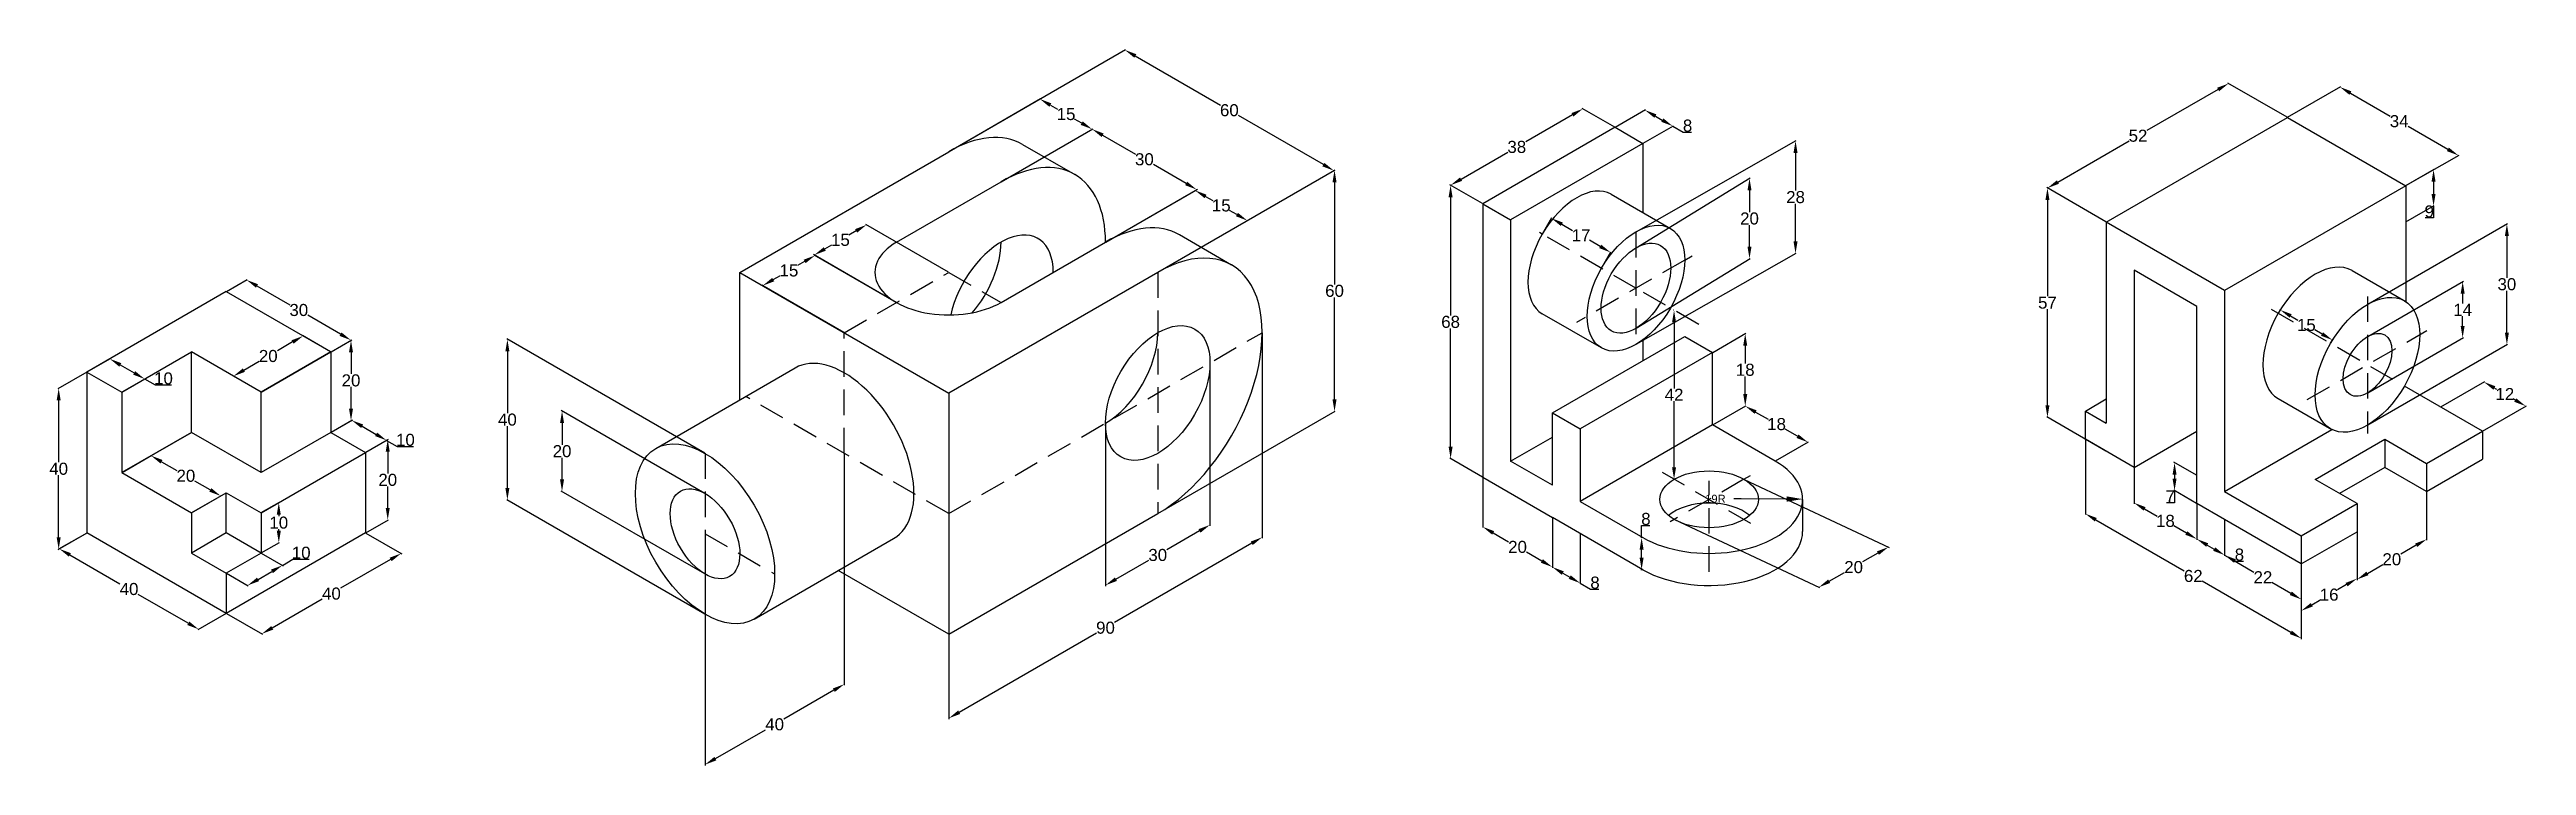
# Model space of a CAD drawing. Header units: millimetres. Extents: x 2545 to 3161, y 1993 to 2171.
import ezdxf
from ezdxf import colors
from ezdxf.entities.mleader import LeaderData, LeaderLine
from ezdxf.math import Vec2, Vec3

# ---------------------------------------------------------------- set-up
doc = ezdxf.new("R2010")
doc.units = ezdxf.units.MM
doc.linetypes.add('DASHED2', pattern=[9.525, 6.35, -3.175])
doc.layers.add('Lineas de guia', color=1, linetype='DASHED2')
doc.layers.add('Objeto', color=172, linetype='Continuous')
doc.styles.get("Standard").update_dxf_attribs({"font": 'arial.ttf'})
doc.dimstyles.new('Jesus', dxfattribs={"dimtxt": 3, "dimasz": 3, "dimexe": 0.18, "dimexo": 0.0625, "dimgap": 0.0865, "dimtad": 1, "dimtih": 1, "dimtoh": 1, "dimdec": 0, "dimzin": 0, "dimtxsty": 'Standard', "dimcen": 0.09, "dimclrd": 2, "dimclre": 2, "dimclrt": 3, "dimadec": 0, "dimazin": 0, "dimtfac": 1, "dimtdec": 0, "dimtofl": 0, "dimtmove": 0, "dimatfit": 3, "dimfxl": 1, "dimtfillclr": 3, "dimtolj": 1, "dimtzin": 0, "dimarcsym": 0})

msp = doc.modelspace()

# ---------------------------------------------------------------- blocks, each defined once
blk = doc.blocks.new('*D2')
at = {"color": 2, "lineweight": -2, "transparency": 16777216}
for p, q in [((2948.83, 2106.51), (2948.67, 2106.51)), ((2948.85, 2103.51), (2948.85, 2087.1)), ((2948.85, 2067.51), (2948.85, 2083.92)), ((2948.83, 2064.51), (2948.67, 2064.51))]:
    blk.add_line(p, q, dxfattribs=at)
at = {"color": 2, "transparency": 16777216}
for points in [[(2948.35, 2103.51), (2949.35, 2103.51), (2948.85, 2106.51)], [(2948.35, 2067.51), (2949.35, 2067.51), (2948.85, 2064.51)]]:
    blk.add_solid(points, dxfattribs=at)
at = {"layer": 'Defpoints', "color": 0, "transparency": 16777216}
for p in [(2948.9, 2106.51), (2948.85, 2064.51), (2948.9, 2064.51)]:
    blk.add_point(p, dxfattribs=at)
at = {"color": 3, "transparency": 16777216, "insert": (2948.85, 2085.51), "char_height": 3, "attachment_point": 5}
blk.add_mtext('\\A1;42', dxfattribs=at)
blk = doc.blocks.new('*D3')
at = {"color": 2, "lineweight": -2, "transparency": 16777216}
for p, q in [((2940.78, 2050.01), (2940.78, 2053.01)), ((2940.78, 2053.01), (2942.84, 2053.01)), ((2941.04, 2050.01), (2940.6, 2050.01)), ((2940.78, 2045.01), (2940.78, 2047.01)), ((2941.04, 2042.01), (2940.6, 2042.01))]:
    blk.add_line(p, q, dxfattribs=at)
at = {"color": 2, "transparency": 16777216}
for points in [[(2940.28, 2047.01), (2941.28, 2047.01), (2940.78, 2050.01)], [(2940.28, 2045.01), (2941.28, 2045.01), (2940.78, 2042.01)]]:
    blk.add_solid(points, dxfattribs=at)
at = {"layer": 'Defpoints', "color": 0, "transparency": 16777216}
for p in [(2940.78, 2050.01), (2941.1, 2050.01), (2941.1, 2042.01)]:
    blk.add_point(p, dxfattribs=at)
at = {"color": 3, "transparency": 16777216, "insert": (2941.85, 2054.63), "char_height": 3, "attachment_point": 5}
blk.add_mtext('\\A1;8', dxfattribs=at)
blk = doc.blocks.new('*D4')
at = {"color": 2, "lineweight": -2, "transparency": 16777216}
for p, q in [((2916.11, 2125.51), (2918.44, 2129.56)), ((2920.95, 2127.9), (2923.62, 2126.36)), ((2930.48, 2122.4), (2927.81, 2123.94)), ((2930.83, 2117.01), (2933.16, 2121.06))]:
    blk.add_line(p, q, dxfattribs=at)
at = {"color": 2, "transparency": 16777216}
for points in [[(2921.2, 2128.33), (2920.7, 2127.47), (2918.35, 2129.4)], [(2930.73, 2122.83), (2930.23, 2121.97), (2933.07, 2120.9)]]:
    blk.add_solid(points, dxfattribs=at)
at = {"layer": 'Defpoints', "color": 0, "transparency": 16777216}
for p in [(2916.08, 2125.46), (2933.07, 2120.9), (2930.8, 2116.96)]:
    blk.add_point(p, dxfattribs=at)
at = {"color": 3, "transparency": 16777216, "insert": (2925.71, 2125.15), "char_height": 3, "attachment_point": 5}
blk.add_mtext('\\A1;17', dxfattribs=at)
blk = doc.blocks.new('*D5')
at = {"color": 2, "lineweight": -2, "transparency": 16777216}
for p, q in [((3101.29, 2154.5), (3086.56, 2163.01)), ((3084.14, 2161.4), (3066.44, 2151.18)), ((3044.3, 2138.4), (3062, 2148.62)), ((3056.26, 2128.5), (3041.52, 2137.01))]:
    blk.add_line(p, q, dxfattribs=at)
at = {"color": 2, "transparency": 16777216}
for points in [[(3083.89, 2161.83), (3084.39, 2160.97), (3086.74, 2162.9)], [(3044.05, 2138.83), (3044.55, 2137.97), (3041.7, 2136.9)]]:
    blk.add_solid(points, dxfattribs=at)
at = {"layer": 'Defpoints', "color": 0, "transparency": 16777216}
for p in [(3086.74, 2162.9), (3101.36, 2154.46), (3056.32, 2128.46)]:
    blk.add_point(p, dxfattribs=at)
at = {"color": 3, "transparency": 16777216, "insert": (3064.22, 2149.9), "char_height": 3, "attachment_point": 5}
blk.add_mtext('\\A1;52', dxfattribs=at)
blk = doc.blocks.new('*D6')
at = {"color": 2, "lineweight": -2, "transparency": 16777216}
for p, q in [((3101.42, 2154.5), (3114.62, 2162.12)), ((3117.04, 2160.52), (3126.93, 2154.8)), ((3141.29, 2146.52), (3131.39, 2152.23)), ((3130.86, 2137.5), (3144.07, 2145.12))]:
    blk.add_line(p, q, dxfattribs=at)
at = {"color": 2, "transparency": 16777216}
for points in [[(3117.29, 2160.95), (3116.79, 2160.08), (3114.44, 2162.02)], [(3141.54, 2146.95), (3141.04, 2146.08), (3143.89, 2145.02)]]:
    blk.add_solid(points, dxfattribs=at)
at = {"layer": 'Defpoints', "color": 0, "transparency": 16777216}
for p in [(3101.36, 2154.46), (3143.89, 2145.02), (3130.8, 2137.46)]:
    blk.add_point(p, dxfattribs=at)
at = {"color": 3, "transparency": 16777216, "insert": (3129.16, 2153.52), "char_height": 3, "attachment_point": 5}
blk.add_mtext('\\A1;34', dxfattribs=at)
blk = doc.blocks.new('*D7')
at = {"color": 2, "lineweight": -2, "transparency": 16777216}
for p, q in [((3130.86, 2137.5), (3137.9, 2141.56)), ((3137.72, 2138.46), (3137.72, 2135.46)), ((3130.86, 2128.5), (3137.9, 2132.56)), ((3137.72, 2132.46), (3137.72, 2129.46)), ((3137.72, 2129.46), (3135.66, 2129.46))]:
    blk.add_line(p, q, dxfattribs=at)
at = {"color": 2, "transparency": 16777216}
for points in [[(3137.22, 2138.46), (3138.22, 2138.46), (3137.72, 2141.46)], [(3137.22, 2135.46), (3138.22, 2135.46), (3137.72, 2132.46)]]:
    blk.add_solid(points, dxfattribs=at)
at = {"layer": 'Defpoints', "color": 0, "transparency": 16777216}
for p in [(3130.8, 2137.46), (3137.72, 2132.46), (3130.8, 2128.46)]:
    blk.add_point(p, dxfattribs=at)
at = {"color": 3, "transparency": 16777216, "insert": (3136.65, 2131.08), "char_height": 3, "attachment_point": 5}
blk.add_mtext('\\A1;9', dxfattribs=at)
blk = doc.blocks.new('*D8')
at = {"color": 2, "lineweight": -2, "transparency": 16777216}
for p, q in [((2934.11, 2152.05), (2926.01, 2156.72)), ((2923.59, 2155.12), (2911.97, 2148.41)), ((2895.88, 2139.12), (2907.5, 2145.83)), ((2901.2, 2133.05), (2893.1, 2137.72))]:
    blk.add_line(p, q, dxfattribs=at)
at = {"color": 2, "transparency": 16777216}
for points in [[(2923.34, 2155.55), (2923.84, 2154.69), (2926.19, 2156.62)], [(2895.63, 2139.55), (2896.13, 2138.69), (2893.28, 2137.62)]]:
    blk.add_solid(points, dxfattribs=at)
at = {"layer": 'Defpoints', "color": 0, "transparency": 16777216}
for p in [(2934.18, 2152.01), (2893.28, 2137.62), (2901.27, 2133.01)]:
    blk.add_point(p, dxfattribs=at)
at = {"color": 3, "transparency": 16777216, "insert": (2909.74, 2147.12), "char_height": 3, "attachment_point": 5}
blk.add_mtext('\\A1;38', dxfattribs=at)
blk = doc.blocks.new('*D9')
at = {"color": 2, "lineweight": -2, "transparency": 16777216}
for p, q in [((2934.24, 2152.05), (2941.78, 2156.4)), ((2941.17, 2148.05), (2948.71, 2152.4)), ((2944.2, 2154.8), (2945.93, 2153.8)), ((2948.53, 2152.3), (2951.13, 2150.8)), ((2951.13, 2150.8), (2953.19, 2150.8))]:
    blk.add_line(p, q, dxfattribs=at)
at = {"color": 2, "transparency": 16777216}
for points in [[(2944.45, 2155.23), (2943.95, 2154.37), (2941.6, 2156.3)], [(2946.18, 2154.23), (2945.68, 2153.37), (2948.53, 2152.3)]]:
    blk.add_solid(points, dxfattribs=at)
at = {"layer": 'Defpoints', "color": 0, "transparency": 16777216}
for p in [(2934.18, 2152.01), (2948.53, 2152.3), (2941.1, 2148.01)]:
    blk.add_point(p, dxfattribs=at)
at = {"color": 3, "transparency": 16777216, "insert": (2952.21, 2152.42), "char_height": 3, "attachment_point": 5}
blk.add_mtext('\\A1;8', dxfattribs=at)
blk = doc.blocks.new('*D10')
at = {"color": 2, "lineweight": -2, "transparency": 16777216}
for p, q in [((2901.2, 2133.05), (2893.1, 2137.72)), ((2893.28, 2134.62), (2893.28, 2105.24)), ((2893.28, 2072.62), (2893.28, 2102)), ((2901.2, 2065.05), (2893.1, 2069.72))]:
    blk.add_line(p, q, dxfattribs=at)
at = {"color": 2, "transparency": 16777216}
for points in [[(2892.78, 2134.62), (2893.78, 2134.62), (2893.28, 2137.62)], [(2892.78, 2072.62), (2893.78, 2072.62), (2893.28, 2069.62)]]:
    blk.add_solid(points, dxfattribs=at)
at = {"layer": 'Defpoints', "color": 0, "transparency": 16777216}
for p in [(2893.28, 2137.62), (2901.27, 2133.01), (2901.27, 2065.01)]:
    blk.add_point(p, dxfattribs=at)
at = {"color": 3, "transparency": 16777216, "insert": (2893.28, 2103.62), "char_height": 3, "attachment_point": 5}
blk.add_mtext('\\A1;68', dxfattribs=at)
blk = doc.blocks.new('*D11')
at = {"color": 2, "lineweight": -2, "transparency": 16777216}
for p, q in [((2901.27, 2064.94), (2901.27, 2052.47)), ((2903.86, 2051.17), (2907.67, 2048.98)), ((2918.59, 2054.94), (2918.59, 2042.47)), ((2915.99, 2044.17), (2912.18, 2046.37))]:
    blk.add_line(p, q, dxfattribs=at)
at = {"color": 2, "transparency": 16777216}
for points in [[(2904.11, 2051.61), (2903.61, 2050.74), (2901.27, 2052.67)], [(2916.24, 2044.61), (2915.74, 2043.74), (2918.59, 2042.67)]]:
    blk.add_solid(points, dxfattribs=at)
at = {"layer": 'Defpoints', "color": 0, "transparency": 16777216}
for p in [(2901.27, 2065.01), (2918.59, 2055.01), (2918.59, 2042.67)]:
    blk.add_point(p, dxfattribs=at)
at = {"color": 3, "transparency": 16777216, "insert": (2909.93, 2047.67), "char_height": 3, "attachment_point": 5}
blk.add_mtext('\\A1;20', dxfattribs=at)
blk = doc.blocks.new('*D12')
at = {"color": 2, "lineweight": -2, "transparency": 16777216}
for p, q in [((2918.59, 2054.94), (2918.59, 2042.47)), ((2925.51, 2050.94), (2925.51, 2038.47)), ((2921.18, 2041.17), (2922.92, 2040.17)), ((2925.51, 2038.67), (2928.11, 2037.17)), ((2928.11, 2037.17), (2930.18, 2037.17))]:
    blk.add_line(p, q, dxfattribs=at)
at = {"color": 2, "transparency": 16777216}
for points in [[(2921.43, 2041.61), (2920.93, 2040.74), (2918.59, 2042.67)], [(2923.17, 2040.61), (2922.67, 2039.74), (2925.51, 2038.67)]]:
    blk.add_solid(points, dxfattribs=at)
at = {"layer": 'Defpoints', "color": 0, "transparency": 16777216}
for p in [(2918.59, 2055.01), (2925.51, 2051.01), (2925.51, 2038.67)]:
    blk.add_point(p, dxfattribs=at)
at = {"color": 3, "transparency": 16777216, "insert": (2929.19, 2038.79), "char_height": 3, "attachment_point": 5}
blk.add_mtext('\\A1;8', dxfattribs=at)
blk = doc.blocks.new('*D13')
at = {"color": 2, "lineweight": -2, "transparency": 16777216}
for p, q in [((2939.43, 2126.05), (2979.24, 2148.74)), ((2979.06, 2145.64), (2979.06, 2136.26)), ((2979.06, 2123.64), (2979.06, 2133.02)), ((2939.43, 2098.05), (2979.24, 2120.74))]:
    blk.add_line(p, q, dxfattribs=at)
at = {"color": 2, "transparency": 16777216}
for points in [[(2978.56, 2145.64), (2979.56, 2145.64), (2979.06, 2148.64)], [(2978.56, 2123.64), (2979.56, 2123.64), (2979.06, 2120.64)]]:
    blk.add_solid(points, dxfattribs=at)
at = {"layer": 'Defpoints', "color": 0, "transparency": 16777216}
for p in [(2979.06, 2148.64), (2939.37, 2126.01), (2939.37, 2098.01)]:
    blk.add_point(p, dxfattribs=at)
at = {"color": 3, "transparency": 16777216, "insert": (2979.06, 2134.64), "char_height": 3, "attachment_point": 5}
blk.add_mtext('\\A1;28', dxfattribs=at)
blk = doc.blocks.new('*D14')
at = {"color": 2, "lineweight": -2, "transparency": 16777216}
for p, q in [((2939.43, 2122.05), (2967.79, 2139.43)), ((2967.61, 2136.32), (2967.61, 2130.93)), ((2967.61, 2122.32), (2967.61, 2127.7)), ((2939.43, 2102.05), (2967.79, 2119.43))]:
    blk.add_line(p, q, dxfattribs=at)
at = {"color": 2, "transparency": 16777216}
for points in [[(2967.11, 2136.32), (2968.11, 2136.32), (2967.61, 2139.32)], [(2967.11, 2122.32), (2968.11, 2122.32), (2967.61, 2119.32)]]:
    blk.add_solid(points, dxfattribs=at)
at = {"layer": 'Defpoints', "color": 0, "transparency": 16777216}
for p in [(2967.61, 2139.32), (2939.37, 2122.01), (2939.37, 2102.01)]:
    blk.add_point(p, dxfattribs=at)
at = {"color": 3, "transparency": 16777216, "insert": (2967.61, 2129.32), "char_height": 3, "attachment_point": 5}
blk.add_mtext('\\A1;20', dxfattribs=at)
blk = doc.blocks.new('*D15')
at = {"color": 2, "lineweight": -2, "transparency": 16777216}
for p, q in [((2958.49, 2096.05), (2966.73, 2100.8)), ((2966.55, 2097.7), (2966.55, 2093.32)), ((2966.55, 2085.7), (2966.55, 2090.08)), ((2958.49, 2078.05), (2966.73, 2082.8))]:
    blk.add_line(p, q, dxfattribs=at)
at = {"color": 2, "transparency": 16777216}
for points in [[(2966.05, 2097.7), (2967.05, 2097.7), (2966.55, 2100.7)], [(2966.05, 2085.7), (2967.05, 2085.7), (2966.55, 2082.7)]]:
    blk.add_solid(points, dxfattribs=at)
at = {"layer": 'Defpoints', "color": 0, "transparency": 16777216}
for p in [(2966.55, 2100.7), (2958.42, 2096.01), (2958.42, 2078.01)]:
    blk.add_point(p, dxfattribs=at)
at = {"color": 3, "transparency": 16777216, "insert": (2966.55, 2091.7), "char_height": 3, "attachment_point": 5}
blk.add_mtext('\\A1;18', dxfattribs=at)
blk = doc.blocks.new('*D16')
at = {"color": 2, "lineweight": -2, "transparency": 16777216}
for p, q in [((2958.49, 2078.05), (2966.73, 2082.8)), ((2969.14, 2081.2), (2972.24, 2079.41)), ((2979.54, 2075.2), (2976.44, 2076.99)), ((2974.07, 2069.05), (2982.32, 2073.8))]:
    blk.add_line(p, q, dxfattribs=at)
at = {"color": 2, "transparency": 16777216}
for points in [[(2969.39, 2081.63), (2968.89, 2080.77), (2966.55, 2082.7)], [(2979.79, 2075.63), (2979.29, 2074.77), (2982.14, 2073.7)]]:
    blk.add_solid(points, dxfattribs=at)
at = {"layer": 'Defpoints', "color": 0, "transparency": 16777216}
for p in [(2958.42, 2078.01), (2982.14, 2073.7), (2974.01, 2069.01)]:
    blk.add_point(p, dxfattribs=at)
at = {"color": 3, "transparency": 16777216, "insert": (2974.34, 2078.2), "char_height": 3, "attachment_point": 5}
blk.add_mtext('\\A1;18', dxfattribs=at)
blk = doc.blocks.new('*D17')
at = {"color": 2, "lineweight": -2, "transparency": 16777216}
for p, q in [((2966.29, 2064.48), (3002.35, 2047.56)), ((2948.97, 2054.48), (2985.03, 2037.56)), ((2999.56, 2046.15), (2995.75, 2043.95)), ((2987.43, 2039.15), (2991.24, 2041.35))]:
    blk.add_line(p, q, dxfattribs=at)
at = {"color": 2, "transparency": 16777216}
for points in [[(2999.31, 2046.58), (2999.81, 2045.72), (3002.16, 2047.65)], [(2987.18, 2039.58), (2987.68, 2038.72), (2984.84, 2037.65)]]:
    blk.add_solid(points, dxfattribs=at)
at = {"layer": 'Defpoints', "color": 0, "transparency": 16777216}
for p in [(2966.22, 2064.51), (2948.9, 2054.51), (3002.16, 2047.65)]:
    blk.add_point(p, dxfattribs=at)
at = {"color": 3, "transparency": 16777216, "insert": (2993.5, 2042.65), "char_height": 3, "attachment_point": 5}
blk.add_mtext('\\A1;20', dxfattribs=at)
blk = doc.blocks.new('*D18')
at = {"layer": 'Defpoints', "color": 0, "transparency": 16777216}
for p in [(3041.7, 2136.9), (3056.32, 2128.46), (3056.32, 2071.46)]:
    blk.add_point(p, dxfattribs=at)
at = {"layer": 'Objeto', "color": 2, "lineweight": -2, "transparency": 16777216}
for p, q in [((3056.26, 2128.5), (3041.52, 2137.01)), ((3041.7, 2133.9), (3041.7, 2110.01)), ((3041.7, 2082.9), (3041.7, 2106.79)), ((3056.26, 2071.5), (3041.52, 2080.01))]:
    blk.add_line(p, q, dxfattribs=at)
at = {"layer": 'Objeto', "color": 2, "transparency": 16777216}
for points in [[(3041.2, 2133.9), (3042.2, 2133.9), (3041.7, 2136.9)], [(3041.2, 2082.9), (3042.2, 2082.9), (3041.7, 2079.9)]]:
    blk.add_solid(points, dxfattribs=at)
at = {"layer": 'Objeto', "color": 3, "transparency": 16777216, "insert": (3041.7, 2108.4), "char_height": 3, "attachment_point": 5}
blk.add_mtext('\\A1;57', dxfattribs=at)
blk = doc.blocks.new('*D19')
at = {"color": 2, "lineweight": -2, "transparency": 16777216}
for p, q in [((3051.13, 2074.39), (3051.13, 2055.73)), ((3053.72, 2054.44), (3075.74, 2041.73)), ((3102.22, 2026.44), (3080.2, 2039.15)), ((3104.82, 2043.39), (3104.82, 2024.73))]:
    blk.add_line(p, q, dxfattribs=at)
at = {"color": 2, "transparency": 16777216}
for points in [[(3053.97, 2054.87), (3053.47, 2054.01), (3051.13, 2055.94)], [(3102.47, 2026.87), (3101.97, 2026.01), (3104.82, 2024.94)]]:
    blk.add_solid(points, dxfattribs=at)
at = {"layer": 'Defpoints', "color": 0, "transparency": 16777216}
for p in [(3051.13, 2074.46), (3104.82, 2043.46), (3104.82, 2024.94)]:
    blk.add_point(p, dxfattribs=at)
at = {"color": 3, "transparency": 16777216, "insert": (3077.97, 2040.44), "char_height": 3, "attachment_point": 5}
blk.add_mtext('\\A1;62', dxfattribs=at)
blk = doc.blocks.new('*D20')
at = {"color": 2, "lineweight": -2, "transparency": 16777216}
for p, q in [((3063.25, 2067.39), (3063.25, 2058.43)), ((3078.84, 2058.39), (3078.84, 2049.43)), ((3065.85, 2057.14), (3068.95, 2055.35)), ((3076.24, 2051.14), (3073.14, 2052.93))]:
    blk.add_line(p, q, dxfattribs=at)
at = {"color": 2, "transparency": 16777216}
for points in [[(3066.1, 2057.58), (3065.6, 2056.71), (3063.25, 2058.64)], [(3076.49, 2051.58), (3075.99, 2050.71), (3078.84, 2049.64)]]:
    blk.add_solid(points, dxfattribs=at)
at = {"layer": 'Defpoints', "color": 0, "transparency": 16777216}
for p in [(3063.25, 2067.46), (3078.84, 2058.46), (3078.84, 2049.64)]:
    blk.add_point(p, dxfattribs=at)
at = {"color": 3, "transparency": 16777216, "insert": (3071.04, 2054.14), "char_height": 3, "attachment_point": 5}
blk.add_mtext('\\A1;18', dxfattribs=at)
blk = doc.blocks.new('*D21')
at = {"color": 2, "lineweight": -2, "transparency": 16777216}
for p, q in [((3078.84, 2058.39), (3078.84, 2049.43)), ((3085.77, 2054.39), (3085.77, 2045.43)), ((3081.44, 2048.14), (3083.17, 2047.14)), ((3085.77, 2045.64), (3088.36, 2044.14)), ((3088.36, 2044.14), (3090.43, 2044.14))]:
    blk.add_line(p, q, dxfattribs=at)
at = {"color": 2, "transparency": 16777216}
for points in [[(3081.69, 2048.58), (3081.19, 2047.71), (3078.84, 2049.64)], [(3083.42, 2047.58), (3082.92, 2046.71), (3085.77, 2045.64)]]:
    blk.add_solid(points, dxfattribs=at)
at = {"layer": 'Defpoints', "color": 0, "transparency": 16777216}
for p in [(3078.84, 2058.46), (3085.77, 2054.46), (3085.77, 2045.64)]:
    blk.add_point(p, dxfattribs=at)
at = {"color": 3, "transparency": 16777216, "insert": (3089.44, 2045.76), "char_height": 3, "attachment_point": 5}
blk.add_mtext('\\A1;8', dxfattribs=at)
blk = doc.blocks.new('*D22')
at = {"color": 2, "lineweight": -2, "transparency": 16777216}
for p, q in [((3085.77, 2054.39), (3085.77, 2045.43)), ((3088.36, 2044.14), (3093.05, 2041.44)), ((3102.22, 2036.14), (3097.54, 2038.85)), ((3104.82, 2043.39), (3104.82, 2034.43))]:
    blk.add_line(p, q, dxfattribs=at)
at = {"color": 2, "transparency": 16777216}
for points in [[(3088.61, 2044.58), (3088.11, 2043.71), (3085.77, 2045.64)], [(3102.47, 2036.58), (3101.97, 2035.71), (3104.82, 2034.64)]]:
    blk.add_solid(points, dxfattribs=at)
at = {"layer": 'Defpoints', "color": 0, "transparency": 16777216}
for p in [(3085.77, 2054.46), (3104.82, 2043.46), (3104.82, 2034.64)]:
    blk.add_point(p, dxfattribs=at)
at = {"color": 3, "transparency": 16777216, "insert": (3095.29, 2040.14), "char_height": 3, "attachment_point": 5}
blk.add_mtext('\\A1;22', dxfattribs=at)
blk = doc.blocks.new('*D23')
at = {"color": 2, "lineweight": -2, "transparency": 16777216}
for p, q in [((3118.68, 2051.39), (3118.68, 2039.59)), ((3104.82, 2043.39), (3104.82, 2031.59)), ((3107.42, 2033.3), (3109.65, 2034.59)), ((3116.08, 2038.3), (3113.84, 2037.01))]:
    blk.add_line(p, q, dxfattribs=at)
at = {"color": 2, "transparency": 16777216}
for points in [[(3115.83, 2038.73), (3116.33, 2037.87), (3118.68, 2039.8)], [(3107.17, 2033.73), (3107.67, 2032.87), (3104.82, 2031.8)]]:
    blk.add_solid(points, dxfattribs=at)
at = {"layer": 'Defpoints', "color": 0, "transparency": 16777216}
for p in [(3118.68, 2051.46), (3104.82, 2043.46), (3118.68, 2039.8)]:
    blk.add_point(p, dxfattribs=at)
at = {"color": 3, "transparency": 16777216, "insert": (3111.75, 2035.8), "char_height": 3, "attachment_point": 5}
blk.add_mtext('\\A1;16', dxfattribs=at)
blk = doc.blocks.new('*D24')
at = {"color": 2, "lineweight": -2, "transparency": 16777216}
for p, q in [((3136, 2061.39), (3136, 2049.38)), ((3118.68, 2051.39), (3118.68, 2039.38)), ((3133.4, 2048.09), (3129.59, 2045.89)), ((3121.27, 2041.09), (3125.08, 2043.29))]:
    blk.add_line(p, q, dxfattribs=at)
at = {"color": 2, "transparency": 16777216}
for points in [[(3133.15, 2048.53), (3133.65, 2047.66), (3136, 2049.59)], [(3121.02, 2041.53), (3121.52, 2040.66), (3118.68, 2039.59)]]:
    blk.add_solid(points, dxfattribs=at)
at = {"layer": 'Defpoints', "color": 0, "transparency": 16777216}
for p in [(3136, 2061.46), (3118.68, 2051.46), (3136, 2049.59)]:
    blk.add_point(p, dxfattribs=at)
at = {"color": 3, "transparency": 16777216, "insert": (3127.34, 2044.59), "char_height": 3, "attachment_point": 5}
blk.add_mtext('\\A1;20', dxfattribs=at)
blk = doc.blocks.new('*D26')
at = {"color": 2, "lineweight": -2, "transparency": 16777216}
for p, q in [((3139.52, 2082.5), (3150.43, 2088.79)), ((3149.91, 2076.5), (3160.82, 2082.79)), ((3152.85, 2087.19), (3153.37, 2086.89)), ((3158.04, 2084.19), (3157.52, 2084.49))]:
    blk.add_line(p, q, dxfattribs=at)
at = {"color": 2, "transparency": 16777216}
for points in [[(3153.1, 2087.62), (3152.6, 2086.76), (3150.25, 2088.69)], [(3158.29, 2084.62), (3157.79, 2083.76), (3160.64, 2082.69)]]:
    blk.add_solid(points, dxfattribs=at)
at = {"layer": 'Defpoints', "color": 0, "transparency": 16777216}
for p in [(3139.46, 2082.46), (3160.64, 2082.69), (3149.85, 2076.46)]:
    blk.add_point(p, dxfattribs=at)
at = {"color": 3, "transparency": 16777216, "insert": (3155.44, 2085.69), "char_height": 3, "attachment_point": 5}
blk.add_mtext('\\A1;12', dxfattribs=at)
blk = doc.blocks.new('*D27')
at = {"color": 2, "lineweight": -2, "transparency": 16777216}
for p, q in [((3099.13, 2105.82), (3099.68, 2106.77)), ((3102.18, 2105.11), (3103.98, 2104.08)), ((3109.98, 2100.61), (3108.19, 2101.65)), ((3112.12, 2098.32), (3112.67, 2099.27))]:
    blk.add_line(p, q, dxfattribs=at)
at = {"color": 2, "transparency": 16777216}
for points in [[(3102.43, 2105.54), (3101.93, 2104.68), (3099.59, 2106.61)], [(3110.23, 2101.04), (3109.73, 2100.18), (3112.58, 2099.11)]]:
    blk.add_solid(points, dxfattribs=at)
at = {"layer": 'Defpoints', "color": 0, "transparency": 16777216}
for p in [(3099.1, 2105.77), (3112.09, 2098.27), (3112.58, 2099.11)]:
    blk.add_point(p, dxfattribs=at)
at = {"color": 3, "transparency": 16777216, "insert": (3106.08, 2102.86), "char_height": 3, "attachment_point": 5}
blk.add_mtext('\\A1;15', dxfattribs=at)
blk = doc.blocks.new('*D28')
at = {"color": 2, "lineweight": -2, "transparency": 16777216}
for p, q in [((3078.78, 2065.5), (3073.13, 2068.76)), ((3073.31, 2065.65), (3073.31, 2064.65)), ((3073.31, 2058.65), (3071.28, 2058.65)), ((3078.78, 2058.5), (3073.13, 2061.76)), ((3073.31, 2061.65), (3073.31, 2058.65))]:
    blk.add_line(p, q, dxfattribs=at)
at = {"color": 2, "transparency": 16777216}
for points in [[(3072.81, 2065.65), (3073.81, 2065.65), (3073.31, 2068.65)], [(3072.81, 2064.65), (3073.81, 2064.65), (3073.31, 2061.65)]]:
    blk.add_solid(points, dxfattribs=at)
at = {"layer": 'Defpoints', "color": 0, "transparency": 16777216}
for p in [(3078.84, 2065.46), (3073.31, 2061.65), (3078.84, 2058.46)]:
    blk.add_point(p, dxfattribs=at)
at = {"color": 3, "transparency": 16777216, "insert": (3072.25, 2060.24), "char_height": 3, "attachment_point": 5}
blk.add_mtext('\\A1;7', dxfattribs=at)
blk = doc.blocks.new('*D29')
at = {"color": 2, "lineweight": -2, "transparency": 16777216}
for p, q in [((3121.34, 2108), (3156.13, 2128.08)), ((3155.95, 2124.98), (3155.95, 2114.6)), ((3155.95, 2100.98), (3155.95, 2111.36)), ((3121.34, 2078), (3156.13, 2098.08))]:
    blk.add_line(p, q, dxfattribs=at)
at = {"color": 2, "transparency": 16777216}
for points in [[(3155.45, 2124.98), (3156.45, 2124.98), (3155.95, 2127.98)], [(3155.45, 2100.98), (3156.45, 2100.98), (3155.95, 2097.98)]]:
    blk.add_solid(points, dxfattribs=at)
at = {"layer": 'Defpoints', "color": 0, "transparency": 16777216}
for p in [(3155.95, 2127.98), (3121.27, 2107.96), (3121.27, 2077.96)]:
    blk.add_point(p, dxfattribs=at)
at = {"color": 3, "transparency": 16777216, "insert": (3155.95, 2112.98), "char_height": 3, "attachment_point": 5}
blk.add_mtext('\\A1;30', dxfattribs=at)
blk = doc.blocks.new('*D30')
at = {"color": 2, "lineweight": -2, "transparency": 16777216}
for p, q in [((3121.34, 2100), (3145.13, 2113.73)), ((3144.95, 2110.63), (3144.95, 2108.22)), ((3144.95, 2102.63), (3144.95, 2105.04)), ((3121.34, 2086), (3145.13, 2099.73))]:
    blk.add_line(p, q, dxfattribs=at)
at = {"color": 2, "transparency": 16777216}
for points in [[(3144.45, 2110.63), (3145.45, 2110.63), (3144.95, 2113.63)], [(3144.45, 2102.63), (3145.45, 2102.63), (3144.95, 2099.63)]]:
    blk.add_solid(points, dxfattribs=at)
at = {"layer": 'Defpoints', "color": 0, "transparency": 16777216}
for p in [(3144.95, 2113.63), (3121.27, 2099.96), (3121.27, 2085.96)]:
    blk.add_point(p, dxfattribs=at)
at = {"color": 3, "transparency": 16777216, "insert": (3144.95, 2106.63), "char_height": 3, "attachment_point": 5}
blk.add_mtext('\\A1;14', dxfattribs=at)
blk = doc.blocks.new('*D31')
at = {"color": 2, "lineweight": -2, "transparency": 16777216}
for p, q in [((2807.52, 2123.49), (2829.92, 2136.42)), ((2832.34, 2134.82), (2834.13, 2133.78)), ((2840.14, 2130.32), (2838.34, 2131.35)), ((2820.51, 2115.99), (2842.91, 2128.92))]:
    blk.add_line(p, q, dxfattribs=at)
at = {"color": 2, "transparency": 16777216}
for points in [[(2832.59, 2135.25), (2832.09, 2134.39), (2829.74, 2136.32)], [(2840.39, 2130.75), (2839.89, 2129.89), (2842.73, 2128.82)]]:
    blk.add_solid(points, dxfattribs=at)
at = {"layer": 'Defpoints', "color": 0, "transparency": 16777216}
for p in [(2842.73, 2128.82), (2807.46, 2123.45), (2820.45, 2115.95)]:
    blk.add_point(p, dxfattribs=at)
at = {"color": 3, "transparency": 16777216, "insert": (2836.24, 2132.57), "char_height": 3, "attachment_point": 5}
blk.add_mtext('\\A1;15', dxfattribs=at)
blk = doc.blocks.new('*D32')
at = {"color": 2, "lineweight": -2, "transparency": 16777216}
for p, q in [((2781.54, 2138.49), (2804.32, 2151.64)), ((2806.74, 2150.04), (2814.9, 2145.33)), ((2827.53, 2138.04), (2819.36, 2142.75)), ((2807.52, 2123.49), (2830.3, 2136.64))]:
    blk.add_line(p, q, dxfattribs=at)
at = {"color": 2, "transparency": 16777216}
for points in [[(2806.99, 2150.47), (2806.49, 2149.61), (2804.14, 2151.54)], [(2827.78, 2138.47), (2827.28, 2137.61), (2830.12, 2136.54)]]:
    blk.add_solid(points, dxfattribs=at)
at = {"layer": 'Defpoints', "color": 0, "transparency": 16777216}
for p in [(2781.48, 2138.45), (2830.12, 2136.54), (2807.46, 2123.45)]:
    blk.add_point(p, dxfattribs=at)
at = {"color": 3, "transparency": 16777216, "insert": (2817.13, 2144.04), "char_height": 3, "attachment_point": 5}
blk.add_mtext('\\A1;30', dxfattribs=at)
blk = doc.blocks.new('*D33')
at = {"color": 2, "lineweight": -2, "transparency": 16777216}
for p, q in [((2768.55, 2145.99), (2791.33, 2159.14)), ((2793.75, 2157.54), (2795.54, 2156.5)), ((2781.54, 2138.49), (2804.32, 2151.64)), ((2801.55, 2153.04), (2799.75, 2154.07))]:
    blk.add_line(p, q, dxfattribs=at)
at = {"color": 2, "transparency": 16777216}
for points in [[(2794, 2157.97), (2793.5, 2157.11), (2791.15, 2159.04)], [(2801.8, 2153.47), (2801.3, 2152.61), (2804.14, 2151.54)]]:
    blk.add_solid(points, dxfattribs=at)
at = {"layer": 'Defpoints', "color": 0, "transparency": 16777216}
for p in [(2804.14, 2151.54), (2768.49, 2145.95), (2781.48, 2138.45)]:
    blk.add_point(p, dxfattribs=at)
at = {"color": 3, "transparency": 16777216, "insert": (2797.65, 2155.29), "char_height": 3, "attachment_point": 5}
blk.add_mtext('\\A1;15', dxfattribs=at)
blk = doc.blocks.new('*D34')
at = {"color": 2, "lineweight": -2, "transparency": 16777216}
for p, q in [((2768.55, 2145.99), (2812.46, 2171.34)), ((2814.88, 2169.74), (2836.02, 2157.53)), ((2861.64, 2142.74), (2840.5, 2154.94)), ((2820.51, 2115.99), (2864.42, 2141.34))]:
    blk.add_line(p, q, dxfattribs=at)
at = {"color": 2, "transparency": 16777216}
for points in [[(2815.13, 2170.17), (2814.63, 2169.3), (2812.28, 2171.24)], [(2861.89, 2143.17), (2861.39, 2142.3), (2864.24, 2141.24)]]:
    blk.add_solid(points, dxfattribs=at)
at = {"layer": 'Defpoints', "color": 0, "transparency": 16777216}
for p in [(2768.49, 2145.95), (2864.24, 2141.24), (2820.45, 2115.95)]:
    blk.add_point(p, dxfattribs=at)
at = {"color": 3, "transparency": 16777216, "insert": (2838.26, 2156.24), "char_height": 3, "attachment_point": 5}
blk.add_mtext('\\A1;60', dxfattribs=at)
blk = doc.blocks.new('*D36')
at = {"color": 2, "lineweight": -2, "transparency": 16777216}
for p, q in [((2820.51, 2115.99), (2864.6, 2141.44)), ((2864.42, 2138.34), (2864.42, 2112.96)), ((2864.42, 2084.34), (2864.42, 2109.72)), ((2820.51, 2055.99), (2864.6, 2081.44))]:
    blk.add_line(p, q, dxfattribs=at)
at = {"color": 2, "transparency": 16777216}
for points in [[(2863.92, 2138.34), (2864.92, 2138.34), (2864.42, 2141.34)], [(2863.92, 2084.34), (2864.92, 2084.34), (2864.42, 2081.34)]]:
    blk.add_solid(points, dxfattribs=at)
at = {"layer": 'Defpoints', "color": 0, "transparency": 16777216}
for p in [(2864.42, 2141.34), (2820.45, 2115.95), (2820.45, 2055.95)]:
    blk.add_point(p, dxfattribs=at)
at = {"color": 3, "transparency": 16777216, "insert": (2864.42, 2111.34), "char_height": 3, "attachment_point": 5}
blk.add_mtext('\\A1;60', dxfattribs=at)
blk = doc.blocks.new('*D37')
at = {"color": 2, "lineweight": -2, "transparency": 16777216}
for p, q in [((2833.44, 2093.38), (2833.44, 2052.95)), ((2807.46, 2078.38), (2807.46, 2037.95)), ((2830.84, 2051.66), (2822.68, 2046.94)), ((2810.06, 2039.66), (2818.22, 2044.37))]:
    blk.add_line(p, q, dxfattribs=at)
at = {"color": 2, "transparency": 16777216}
for points in [[(2830.59, 2052.09), (2831.09, 2051.22), (2833.44, 2053.16)], [(2809.81, 2040.09), (2810.31, 2039.22), (2807.46, 2038.16)]]:
    blk.add_solid(points, dxfattribs=at)
at = {"layer": 'Defpoints', "color": 0, "transparency": 16777216}
for p in [(2833.44, 2093.45), (2807.46, 2078.45), (2833.44, 2053.16)]:
    blk.add_point(p, dxfattribs=at)
at = {"color": 3, "transparency": 16777216, "insert": (2820.45, 2045.66), "char_height": 3, "attachment_point": 5}
blk.add_mtext('\\A1;30', dxfattribs=at)
blk = doc.blocks.new('*D38')
at = {"color": 2, "lineweight": -2, "transparency": 16777216}
for p, q in [((2846.43, 2100.88), (2846.43, 2049.88)), ((2768.49, 2055.88), (2768.49, 2004.88)), ((2843.83, 2048.58), (2809.69, 2028.87)), ((2771.08, 2006.58), (2805.23, 2026.3))]:
    blk.add_line(p, q, dxfattribs=at)
at = {"color": 2, "transparency": 16777216}
for points in [[(2843.58, 2049.02), (2844.08, 2048.15), (2846.43, 2050.08)], [(2770.83, 2007.02), (2771.33, 2006.15), (2768.49, 2005.08)]]:
    blk.add_solid(points, dxfattribs=at)
at = {"layer": 'Defpoints', "color": 0, "transparency": 16777216}
for p in [(2846.43, 2100.95), (2768.49, 2055.95), (2846.43, 2050.08)]:
    blk.add_point(p, dxfattribs=at)
at = {"color": 3, "transparency": 16777216, "insert": (2807.46, 2027.58), "char_height": 3, "attachment_point": 5}
blk.add_mtext('\\A1;90', dxfattribs=at)
blk = doc.blocks.new('*D39')
at = {"color": 2, "lineweight": -2, "transparency": 16777216}
for p, q in [((2742.51, 2070.88), (2742.51, 2013.35)), ((2707.87, 2050.88), (2707.87, 1993.35)), ((2739.91, 2012.06), (2727.48, 2004.88)), ((2710.46, 1995.06), (2722.9, 2002.23))]:
    blk.add_line(p, q, dxfattribs=at)
at = {"color": 2, "transparency": 16777216}
for points in [[(2739.66, 2012.49), (2740.16, 2011.62), (2742.51, 2013.56)], [(2710.21, 1995.49), (2710.71, 1994.62), (2707.87, 1993.56)]]:
    blk.add_solid(points, dxfattribs=at)
at = {"layer": 'Defpoints', "color": 0, "transparency": 16777216}
for p in [(2742.51, 2070.95), (2707.87, 2050.95), (2742.51, 2013.56)]:
    blk.add_point(p, dxfattribs=at)
at = {"color": 3, "transparency": 16777216, "insert": (2725.19, 2003.56), "char_height": 3, "attachment_point": 5}
blk.add_mtext('\\A1;40', dxfattribs=at)
blk = doc.blocks.new('*D40')
at = {"color": 2, "lineweight": -2, "transparency": 16777216}
for p, q in [((2707.8, 2070.99), (2658.55, 2099.43)), ((2658.73, 2096.32), (2658.73, 2080.94)), ((2658.73, 2062.32), (2658.73, 2077.7)), ((2707.8, 2030.99), (2658.55, 2059.43))]:
    blk.add_line(p, q, dxfattribs=at)
at = {"color": 2, "transparency": 16777216}
for points in [[(2658.23, 2096.32), (2659.23, 2096.32), (2658.73, 2099.32)], [(2658.23, 2062.32), (2659.23, 2062.32), (2658.73, 2059.32)]]:
    blk.add_solid(points, dxfattribs=at)
at = {"layer": 'Defpoints', "color": 0, "transparency": 16777216}
for p in [(2658.73, 2099.32), (2707.87, 2070.95), (2707.87, 2030.95)]:
    blk.add_point(p, dxfattribs=at)
at = {"color": 3, "transparency": 16777216, "insert": (2658.73, 2079.32), "char_height": 3, "attachment_point": 5}
blk.add_mtext('\\A1;40', dxfattribs=at)
blk = doc.blocks.new('*D41')
at = {"color": 2, "lineweight": -2, "transparency": 16777216}
for p, q in [((2707.8, 2060.99), (2672.14, 2081.58)), ((2672.32, 2078.47), (2672.32, 2073.09)), ((2672.32, 2064.47), (2672.32, 2069.85)), ((2707.8, 2040.99), (2672.14, 2061.58))]:
    blk.add_line(p, q, dxfattribs=at)
at = {"color": 2, "transparency": 16777216}
for points in [[(2671.82, 2078.47), (2672.82, 2078.47), (2672.32, 2081.47)], [(2671.82, 2064.47), (2672.82, 2064.47), (2672.32, 2061.47)]]:
    blk.add_solid(points, dxfattribs=at)
at = {"layer": 'Defpoints', "color": 0, "transparency": 16777216}
for p in [(2672.32, 2081.47), (2707.87, 2060.95), (2707.87, 2040.95)]:
    blk.add_point(p, dxfattribs=at)
at = {"color": 3, "transparency": 16777216, "insert": (2672.32, 2071.47), "char_height": 3, "attachment_point": 5}
blk.add_mtext('\\A1;20', dxfattribs=at)
blk = doc.blocks.new('*D42')
at = {"color": 2, "lineweight": -2, "transparency": 16777216}
for p, q in [((2755.43, 2108.49), (2735.05, 2120.26)), ((2742.44, 2100.99), (2722.06, 2112.76)), ((2724.84, 2114.15), (2726.63, 2115.19)), ((2732.64, 2118.65), (2730.84, 2117.62))]:
    blk.add_line(p, q, dxfattribs=at)
at = {"color": 2, "transparency": 16777216}
for points in [[(2732.39, 2119.08), (2732.89, 2118.22), (2735.23, 2120.15)], [(2724.59, 2114.58), (2725.09, 2113.72), (2722.24, 2112.65)]]:
    blk.add_solid(points, dxfattribs=at)
at = {"layer": 'Defpoints', "color": 0, "transparency": 16777216}
for p in [(2735.23, 2120.15), (2755.5, 2108.45), (2742.51, 2100.95)]:
    blk.add_point(p, dxfattribs=at)
at = {"color": 3, "transparency": 16777216, "insert": (2728.74, 2116.4), "char_height": 3, "attachment_point": 5}
blk.add_mtext('\\A1;15', dxfattribs=at)
blk = doc.blocks.new('*D43')
at = {"color": 2, "lineweight": -2, "transparency": 16777216}
for p, q in [((2745.45, 2126.26), (2743.65, 2125.22)), ((2768.42, 2115.99), (2747.86, 2127.86)), ((2755.43, 2108.49), (2734.87, 2120.36)), ((2737.65, 2121.76), (2739.44, 2122.79))]:
    blk.add_line(p, q, dxfattribs=at)
at = {"color": 2, "transparency": 16777216}
for points in [[(2745.2, 2126.69), (2745.7, 2125.82), (2748.04, 2127.76)], [(2737.4, 2122.19), (2737.9, 2121.32), (2735.05, 2120.26)]]:
    blk.add_solid(points, dxfattribs=at)
at = {"layer": 'Defpoints', "color": 0, "transparency": 16777216}
for p in [(2748.04, 2127.76), (2768.49, 2115.95), (2755.5, 2108.45)]:
    blk.add_point(p, dxfattribs=at)
at = {"color": 3, "transparency": 16777216, "insert": (2741.55, 2124.01), "char_height": 3, "attachment_point": 5}
blk.add_mtext('\\A1;15', dxfattribs=at)
blk = doc.blocks.new('*D45')
at = {"color": 2, "lineweight": -2, "transparency": 16777216}
for p, q in [((2614.87, 2096.2), (2620.02, 2099.17)), ((2619.84, 2096.07), (2619.84, 2090.69)), ((2619.84, 2082.07), (2619.84, 2087.45)), ((2614.87, 2076.2), (2620.02, 2079.17))]:
    blk.add_line(p, q, dxfattribs=at)
at = {"color": 2, "transparency": 16777216}
for points in [[(2619.34, 2096.07), (2620.34, 2096.07), (2619.84, 2099.07)], [(2619.34, 2082.07), (2620.34, 2082.07), (2619.84, 2079.07)]]:
    blk.add_solid(points, dxfattribs=at)
at = {"layer": 'Defpoints', "color": 0, "transparency": 16777216}
for p in [(2614.8, 2096.16), (2614.8, 2076.16), (2619.84, 2079.07)]:
    blk.add_point(p, dxfattribs=at)
at = {"color": 3, "transparency": 16777216, "insert": (2619.84, 2089.07), "char_height": 3, "attachment_point": 5}
blk.add_mtext('\\A1;20', dxfattribs=at)
blk = doc.blocks.new('*D47')
at = {"color": 2, "lineweight": -2, "transparency": 16777216}
for p, q in [((2614.87, 2076.2), (2620.2, 2079.28)), ((2622.62, 2077.67), (2626.08, 2075.67)), ((2623.53, 2071.2), (2628.86, 2074.28)), ((2628.68, 2074.17), (2631.28, 2072.67)), ((2631.28, 2072.67), (2635.37, 2072.67))]:
    blk.add_line(p, q, dxfattribs=at)
at = {"color": 2, "transparency": 16777216}
for points in [[(2622.87, 2078.11), (2622.37, 2077.24), (2620.02, 2079.17)], [(2626.33, 2076.11), (2625.83, 2075.24), (2628.68, 2074.17)]]:
    blk.add_solid(points, dxfattribs=at)
at = {"layer": 'Defpoints', "color": 0, "transparency": 16777216}
for p in [(2614.8, 2076.16), (2623.46, 2071.16), (2628.68, 2074.17)]:
    blk.add_point(p, dxfattribs=at)
at = {"color": 3, "transparency": 16777216, "insert": (2633.37, 2074.29), "char_height": 3, "attachment_point": 5}
blk.add_mtext('\\A1;10', dxfattribs=at)
blk = doc.blocks.new('*D49')
at = {"color": 2, "lineweight": -2, "transparency": 16777216}
for p, q in [((2623.53, 2071.2), (2629.15, 2074.44)), ((2628.97, 2071.34), (2628.97, 2065.96)), ((2628.97, 2057.34), (2628.97, 2062.72)), ((2623.53, 2051.2), (2629.15, 2054.44))]:
    blk.add_line(p, q, dxfattribs=at)
at = {"color": 2, "transparency": 16777216}
for points in [[(2628.47, 2071.34), (2629.47, 2071.34), (2628.97, 2074.34)], [(2628.47, 2057.34), (2629.47, 2057.34), (2628.97, 2054.34)]]:
    blk.add_solid(points, dxfattribs=at)
at = {"layer": 'Defpoints', "color": 0, "transparency": 16777216}
for p in [(2623.46, 2071.16), (2623.46, 2051.16), (2628.97, 2054.34)]:
    blk.add_point(p, dxfattribs=at)
at = {"color": 3, "transparency": 16777216, "insert": (2628.97, 2064.34), "char_height": 3, "attachment_point": 5}
blk.add_mtext('\\A1;20', dxfattribs=at)
blk = doc.blocks.new('*D50')
at = {"color": 2, "lineweight": -2, "transparency": 16777216}
for p, q in [((2623.53, 2051.12), (2632.47, 2045.96)), ((2629.69, 2044.56), (2617.26, 2037.39)), ((2600.25, 2027.56), (2612.68, 2034.74)), ((2588.88, 2031.12), (2597.83, 2025.96))]:
    blk.add_line(p, q, dxfattribs=at)
at = {"color": 2, "transparency": 16777216}
for points in [[(2629.44, 2045), (2629.94, 2044.13), (2632.29, 2046.06)], [(2600, 2028), (2600.5, 2027.13), (2597.65, 2026.06)]]:
    blk.add_solid(points, dxfattribs=at)
at = {"layer": 'Defpoints', "color": 0, "transparency": 16777216}
for p in [(2623.46, 2051.16), (2588.82, 2031.16), (2597.65, 2026.06)]:
    blk.add_point(p, dxfattribs=at)
at = {"color": 3, "transparency": 16777216, "insert": (2614.97, 2036.06), "char_height": 3, "attachment_point": 5}
blk.add_mtext('\\A1;40', dxfattribs=at)
blk = doc.blocks.new('*D51')
at = {"color": 2, "lineweight": -2, "transparency": 16777216}
for p, q in [((2554.12, 2051.12), (2547.14, 2047.1)), ((2549.92, 2045.7), (2562.35, 2038.52)), ((2579.37, 2028.7), (2566.93, 2035.88)), ((2588.76, 2031.12), (2581.78, 2027.1))]:
    blk.add_line(p, q, dxfattribs=at)
at = {"color": 2, "transparency": 16777216}
for points in [[(2550.17, 2046.13), (2549.67, 2045.27), (2547.32, 2047.2)], [(2579.62, 2029.13), (2579.12, 2028.27), (2581.96, 2027.2)]]:
    blk.add_solid(points, dxfattribs=at)
at = {"layer": 'Defpoints', "color": 0, "transparency": 16777216}
for p in [(2554.18, 2051.16), (2547.32, 2047.2), (2588.82, 2031.16)]:
    blk.add_point(p, dxfattribs=at)
at = {"color": 3, "transparency": 16777216, "insert": (2564.64, 2037.2), "char_height": 3, "attachment_point": 5}
blk.add_mtext('\\A1;40', dxfattribs=at)
blk = doc.blocks.new('*D52')
at = {"color": 2, "lineweight": -2, "transparency": 16777216}
for p, q in [((2554.12, 2091.12), (2546.96, 2086.99)), ((2547.14, 2084.1), (2547.14, 2068.72)), ((2547.14, 2050.1), (2547.14, 2065.48)), ((2554.12, 2051.12), (2546.96, 2046.99))]:
    blk.add_line(p, q, dxfattribs=at)
at = {"color": 2, "transparency": 16777216}
for points in [[(2546.64, 2084.1), (2547.64, 2084.1), (2547.14, 2087.1)], [(2546.64, 2050.1), (2547.64, 2050.1), (2547.14, 2047.1)]]:
    blk.add_solid(points, dxfattribs=at)
at = {"layer": 'Defpoints', "color": 0, "transparency": 16777216}
for p in [(2554.18, 2091.16), (2554.18, 2051.16), (2547.14, 2047.1)]:
    blk.add_point(p, dxfattribs=at)
at = {"color": 3, "transparency": 16777216, "insert": (2547.14, 2067.1), "char_height": 3, "attachment_point": 5}
blk.add_mtext('\\A1;40', dxfattribs=at)
blk = doc.blocks.new('*D55')
at = {"color": 2, "lineweight": -2, "transparency": 16777216}
for p, q in [((2554.24, 2091.2), (2560.04, 2094.54)), ((2562.46, 2092.94), (2565.92, 2090.94)), ((2562.9, 2086.2), (2568.7, 2089.54)), ((2568.52, 2089.44), (2571.12, 2087.94)), ((2571.12, 2087.94), (2575.21, 2087.94))]:
    blk.add_line(p, q, dxfattribs=at)
at = {"color": 2, "transparency": 16777216}
for points in [[(2562.71, 2093.37), (2562.21, 2092.51), (2559.86, 2094.44)], [(2566.17, 2091.37), (2565.67, 2090.51), (2568.52, 2089.44)]]:
    blk.add_solid(points, dxfattribs=at)
at = {"layer": 'Defpoints', "color": 0, "transparency": 16777216}
for p in [(2554.18, 2091.16), (2568.52, 2089.44), (2562.84, 2086.16)]:
    blk.add_point(p, dxfattribs=at)
at = {"color": 3, "transparency": 16777216, "insert": (2573.21, 2089.56), "char_height": 3, "attachment_point": 5}
blk.add_mtext('\\A1;10', dxfattribs=at)
blk = doc.blocks.new('*D56')
at = {"color": 2, "lineweight": -2, "transparency": 16777216}
for p, q in [((2588.88, 2111.2), (2594.04, 2114.17)), ((2596.46, 2112.57), (2604.62, 2107.86)), ((2617.24, 2100.57), (2609.08, 2105.28)), ((2614.87, 2096.2), (2620.02, 2099.17))]:
    blk.add_line(p, q, dxfattribs=at)
at = {"color": 2, "transparency": 16777216}
for points in [[(2596.71, 2113), (2596.21, 2112.14), (2593.86, 2114.07)], [(2617.49, 2101), (2616.99, 2100.14), (2619.84, 2099.07)]]:
    blk.add_solid(points, dxfattribs=at)
at = {"layer": 'Defpoints', "color": 0, "transparency": 16777216}
for p in [(2588.82, 2111.16), (2614.8, 2096.16), (2619.84, 2099.07)]:
    blk.add_point(p, dxfattribs=at)
at = {"color": 3, "transparency": 16777216, "insert": (2606.85, 2106.57), "char_height": 3, "attachment_point": 5}
blk.add_mtext('\\A1;30', dxfattribs=at)
blk = doc.blocks.new('*D57')
at = {"color": 2, "lineweight": -2, "transparency": 16777216}
for p, q in [((2605.33, 2098.63), (2601.52, 2096.43)), ((2614.74, 2096.2), (2607.74, 2100.24)), ((2597.42, 2086.2), (2590.42, 2090.24)), ((2593.2, 2091.63), (2597.01, 2093.83))]:
    blk.add_line(p, q, dxfattribs=at)
at = {"color": 2, "transparency": 16777216}
for points in [[(2605.08, 2099.07), (2605.58, 2098.2), (2607.92, 2100.13)], [(2592.95, 2092.07), (2593.45, 2091.2), (2590.6, 2090.13)]]:
    blk.add_solid(points, dxfattribs=at)
at = {"layer": 'Defpoints', "color": 0, "transparency": 16777216}
for p in [(2607.92, 2100.13), (2614.8, 2096.16), (2597.48, 2086.16)]:
    blk.add_point(p, dxfattribs=at)
at = {"color": 3, "transparency": 16777216, "insert": (2599.26, 2095.13), "char_height": 3, "attachment_point": 5}
blk.add_mtext('\\A1;20', dxfattribs=at)
blk = doc.blocks.new('*D58')
at = {"color": 2, "lineweight": -2, "transparency": 16777216}
for p, q in [((2562.9, 2066.2), (2570.3, 2070.47)), ((2572.72, 2068.86), (2576.52, 2066.66)), ((2584.84, 2061.86), (2581.03, 2064.06)), ((2580.22, 2056.2), (2587.62, 2060.47))]:
    blk.add_line(p, q, dxfattribs=at)
at = {"color": 2, "transparency": 16777216}
for points in [[(2572.97, 2069.3), (2572.47, 2068.43), (2570.12, 2070.36)], [(2585.09, 2062.3), (2584.59, 2061.43), (2587.44, 2060.36)]]:
    blk.add_solid(points, dxfattribs=at)
at = {"layer": 'Defpoints', "color": 0, "transparency": 16777216}
for p in [(2562.84, 2066.16), (2587.44, 2060.36), (2580.16, 2056.16)]:
    blk.add_point(p, dxfattribs=at)
at = {"color": 3, "transparency": 16777216, "insert": (2578.78, 2065.36), "char_height": 3, "attachment_point": 5}
blk.add_mtext('\\A1;20', dxfattribs=at)
blk = doc.blocks.new('*D59')
at = {"color": 2, "lineweight": -2, "transparency": 16777216}
for p, q in [((2597.54, 2056.2), (2602.06, 2058.8)), ((2601.88, 2055.7), (2601.88, 2055.32)), ((2601.88, 2051.7), (2601.88, 2052.08)), ((2597.54, 2046.2), (2602.06, 2048.8))]:
    blk.add_line(p, q, dxfattribs=at)
at = {"color": 2, "transparency": 16777216}
for points in [[(2601.38, 2055.7), (2602.38, 2055.7), (2601.88, 2058.7)], [(2601.38, 2051.7), (2602.38, 2051.7), (2601.88, 2048.7)]]:
    blk.add_solid(points, dxfattribs=at)
at = {"layer": 'Defpoints', "color": 0, "transparency": 16777216}
for p in [(2601.88, 2058.7), (2597.48, 2056.16), (2597.48, 2046.16)]:
    blk.add_point(p, dxfattribs=at)
at = {"color": 3, "transparency": 16777216, "insert": (2601.88, 2053.7), "char_height": 3, "attachment_point": 5}
blk.add_mtext('\\A1;10', dxfattribs=at)
blk = doc.blocks.new('*D60')
at = {"color": 2, "lineweight": -2, "transparency": 16777216}
for p, q in [((2597.54, 2046.12), (2602.96, 2043)), ((2588.88, 2041.12), (2594.3, 2038)), ((2596.72, 2039.6), (2600.18, 2041.6)), ((2602.78, 2043.1), (2605.38, 2044.6)), ((2605.38, 2044.6), (2609.47, 2044.6))]:
    blk.add_line(p, q, dxfattribs=at)
at = {"color": 2, "transparency": 16777216}
for points in [[(2596.47, 2040.04), (2596.97, 2039.17), (2594.12, 2038.1)], [(2599.93, 2042.04), (2600.43, 2041.17), (2602.78, 2043.1)]]:
    blk.add_solid(points, dxfattribs=at)
at = {"layer": 'Defpoints', "color": 0, "transparency": 16777216}
for p in [(2597.48, 2046.16), (2588.82, 2041.16), (2602.78, 2043.1)]:
    blk.add_point(p, dxfattribs=at)
at = {"color": 3, "transparency": 16777216, "insert": (2607.46, 2046.22), "char_height": 3, "attachment_point": 5}
blk.add_mtext('\\A1;10', dxfattribs=at)

# ---------------------------------------------------------------- dimensions: what is measured, and where the dimension line sits
at = {"layer": 'Objeto'}
for p1, p2, distance, picture, middle in [((2768.49, 2145.95), (2820.45, 2115.95), 43.79, '*D34', (2838.26, 2156.24)), ((3056.32, 2128.46), (3101.36, 2154.46), 14.62, '*D5', (3064.22, 2149.9)), ((3101.36, 2154.46), (3130.8, 2137.46), 13.09, '*D6', (3129.16, 2153.52)), ((2768.49, 2145.95), (2781.48, 2138.45), 22.67, '*D33', (2797.65, 2155.29)), ((2934.18, 2152.01), (2901.27, 2133.01), -7.98, '*D8', (2909.74, 2147.12)), ((2934.18, 2152.01), (2941.1, 2148.01), 7.43, '*D9', (2952.21, 2152.42)), ((2781.48, 2138.45), (2807.46, 2123.45), 22.67, '*D32', (2817.13, 2144.04)), ((2807.46, 2123.45), (2820.45, 2115.95), 22.29, '*D31', (2836.24, 2132.57)), ((2755.5, 2108.45), (2768.49, 2115.95), 20.44, '*D43', (2741.55, 2124.01)), ((2916.08, 2125.46), (2930.8, 2116.96), 4.55, '*D4', (2925.71, 2125.15)), ((2742.51, 2100.95), (2755.5, 2108.45), 20.26, '*D42', (2728.74, 2116.4)), ((2588.82, 2111.16), (2614.8, 2096.16), 5.04, '*D56', (2606.85, 2106.57)), ((3099.1, 2105.77), (3112.09, 2098.27), 0.98, '*D27', (3106.08, 2102.86)), ((2768.49, 2055.95), (2846.43, 2100.95), -44.05, '*D38', (2807.46, 2027.58)), ((2554.18, 2091.16), (2562.84, 2086.16), 5.68, '*D55', (2573.21, 2089.56)), ((2597.48, 2086.16), (2614.8, 2096.16), 6.88, '*D57', (2599.26, 2095.13)), ((2807.46, 2078.45), (2833.44, 2093.45), -34.9, '*D37', (2820.45, 2045.66)), ((3139.46, 2082.46), (3149.85, 2076.46), 10.79, '*D26', (3155.44, 2085.69)), ((2958.42, 2078.01), (2974.01, 2069.01), 8.12, '*D16', (2974.34, 2078.2)), ((2614.8, 2076.16), (2623.46, 2071.16), 5.22, '*D47', (2633.37, 2074.29)), ((2562.84, 2066.16), (2580.16, 2056.16), 7.28, '*D58', (2578.78, 2065.36)), ((2707.87, 2050.95), (2742.51, 2070.95), -49.71, '*D39', (2725.19, 2003.56)), ((3051.13, 2074.46), (3104.82, 2043.46), -16.04, '*D19', (3077.97, 2040.44)), ((2901.27, 2065.01), (2918.59, 2055.01), -10.68, '*D11', (2909.93, 2047.67)), ((2948.9, 2054.51), (2966.22, 2064.51), -32.57, '*D17', (2993.5, 2042.65)), ((3063.25, 2067.46), (3078.84, 2058.46), -7.64, '*D20', (3071.04, 2054.14)), ((3078.84, 2058.46), (3085.77, 2054.46), -7.64, '*D21', (3089.44, 2045.76)), ((3118.68, 2051.46), (3136, 2061.46), -10.28, '*D24', (3127.34, 2044.59)), ((2588.82, 2031.16), (2554.18, 2051.16), 6.86, '*D51', (2564.64, 2037.2)), ((2623.46, 2051.16), (2588.82, 2031.16), 8.83, '*D50', (2614.97, 2036.06)), ((2918.59, 2055.01), (2925.51, 2051.01), -10.68, '*D12', (2929.19, 2038.79)), ((3085.77, 2054.46), (3104.82, 2043.46), -7.64, '*D22', (3095.29, 2040.14)), ((3104.82, 2043.46), (3118.68, 2051.46), -10.1, '*D23', (3111.75, 2035.8)), ((2588.82, 2041.16), (2597.48, 2046.16), -5.29, '*D60', (2607.46, 2046.22))]:
    dim = msp.add_aligned_dim(p1=p1, p2=p2, distance=distance, dimstyle='Jesus')
    dim.commit()
    dim.dimension.update_dxf_attribs({"geometry": picture, "text_midpoint": middle})
for base, p1, p2, picture, middle in [((2979.06, 2148.64), (2939.37, 2098.01), (2939.37, 2126.01), '*D13', (2979.06, 2134.64)), ((2864.42, 2141.34), (2820.45, 2055.95), (2820.45, 2115.95), '*D36', (2864.42, 2111.34)), ((2893.28, 2137.62), (2901.27, 2065.01), (2901.27, 2133.01), '*D10', (2893.28, 2103.62)), ((2967.61, 2139.32), (2939.37, 2102.01), (2939.37, 2122.01), '*D14', (2967.61, 2129.32)), ((3137.72, 2132.46), (3130.8, 2137.46), (3130.8, 2128.46), '*D7', (3136.65, 2131.08)), ((3155.95, 2127.98), (3121.27, 2077.96), (3121.27, 2107.96), '*D29', (3155.95, 2112.98)), ((3144.95, 2113.63), (3121.27, 2085.96), (3121.27, 2099.96), '*D30', (3144.95, 2106.63)), ((2948.85, 2064.51), (2948.9, 2106.51), (2948.9, 2064.51), '*D2', (2948.85, 2085.51)), ((2966.55, 2100.7), (2958.42, 2078.01), (2958.42, 2096.01), '*D15', (2966.55, 2091.7)), ((2619.84, 2079.07), (2614.8, 2096.16), (2614.8, 2076.16), '*D45', (2619.84, 2089.07)), ((2658.73, 2099.32), (2707.87, 2030.95), (2707.87, 2070.95), '*D40', (2658.73, 2079.32)), ((2547.14, 2047.1), (2554.18, 2091.16), (2554.18, 2051.16), '*D52', (2547.14, 2067.1)), ((2672.32, 2081.47), (2707.87, 2040.95), (2707.87, 2060.95), '*D41', (2672.32, 2071.47)), ((2628.97, 2054.34), (2623.46, 2071.16), (2623.46, 2051.16), '*D49', (2628.97, 2064.34)), ((3073.31, 2061.65), (3078.84, 2065.46), (3078.84, 2058.46), '*D28', (3072.25, 2060.24)), ((2601.88, 2058.7), (2597.48, 2046.16), (2597.48, 2056.16), '*D59', (2601.88, 2053.7)), ((2940.78, 2050.01), (2941.1, 2042.01), (2941.1, 2050.01), '*D3', (2941.85, 2054.63))]:
    dim = msp.add_linear_dim(base=base, p1=p1, p2=p2, angle=90, dimstyle='Jesus')
    dim.commit()
    dim.dimension.update_dxf_attribs({"geometry": picture, "text_midpoint": middle})
dim = msp.add_linear_dim(base=(3041.7, 2136.9), p1=(3056.32, 2071.46), p2=(3056.32, 2128.46), angle=90, dimstyle='Jesus', dxfattribs=at)
dim.commit()
dim.dimension.update_dxf_attribs({"geometry": '*D18', "text_midpoint": (3041.7, 2108.4)})

# ---------------------------------------------------------------- linework, layer by layer
for p, q in [((2588.82, 2111.16), (2554.18, 2091.16)), ((2588.82, 2111.16), (2614.8, 2096.16)), ((2562.84, 2086.16), (2580.16, 2096.16)), ((2597.48, 2086.16), (2580.16, 2096.16)), ((2580.16, 2076.16), (2580.16, 2096.16)), ((2614.8, 2096.16), (2597.48, 2086.16)), ((2597.48, 2086.16), (2614.8, 2096.16)), ((2614.8, 2096.16), (2614.8, 2076.16)), ((2554.18, 2091.16), (2562.84, 2086.16)), ((2554.18, 2091.16), (2554.18, 2051.16)), ((3125.56, 2090.49), (3125.56, 2090.49)), ((2562.84, 2086.16), (2562.84, 2066.16)), ((2597.48, 2066.16), (2597.48, 2086.16)), ((2580.16, 2076.16), (2562.84, 2066.16)), ((2562.84, 2066.16), (2580.16, 2076.16)), ((2597.48, 2066.16), (2580.16, 2076.16)), ((2614.8, 2076.16), (2597.48, 2066.16)), ((2614.8, 2076.16), (2623.46, 2071.16)), ((2597.48, 2056.16), (2623.46, 2071.16)), ((2623.46, 2071.16), (2623.46, 2051.16)), ((2562.84, 2066.16), (2580.16, 2056.16)), ((2966.22, 2064.51), (2966.22, 2064.51)), ((2580.16, 2056.16), (2588.82, 2061.16)), ((2588.82, 2061.16), (2597.48, 2056.16)), ((2588.82, 2051.16), (2588.82, 2061.16)), ((2588.82, 2031.16), (2554.18, 2051.16)), ((2580.16, 2056.16), (2580.16, 2046.16)), ((2588.82, 2051.16), (2580.16, 2046.16)), ((2597.48, 2046.16), (2588.82, 2051.16)), ((2623.46, 2051.16), (2588.82, 2031.16)), ((2597.48, 2056.16), (2597.48, 2046.16)), ((2580.16, 2046.16), (2588.82, 2041.16)), ((2597.48, 2046.16), (2588.82, 2041.16)), ((2588.82, 2041.16), (2588.82, 2031.16))]:
    msp.add_line(p, q)
at = {"layer": 'Lineas de guia'}
for p, q in [((2916.08, 2125.46), (2915.38, 2125.86)), ((2939.37, 2112.01), (2916.08, 2125.46)), ((2939.37, 2126.01), (2939.37, 2098.01)), ((2951.5, 2119.01), (2924.63, 2103.5)), ((2951.5, 2119.01), (2953.34, 2120.07)), ((2742.51, 2100.95), (2768.49, 2115.95)), ((2768.49, 2115.95), (2781.48, 2108.45)), ((2820.45, 2115.95), (2820.45, 2055.95)), ((2954.97, 2103), (2939.37, 2112.01)), ((3127.61, 2089.3), (3097.42, 2106.73)), ((3121.27, 2109.96), (3121.27, 2075.84)), ((2742.51, 2070.95), (2742.51, 2100.95)), ((2768.49, 2055.95), (2846.43, 2100.95)), ((3106.32, 2084.33), (3136.02, 2101.47)), ((2768.49, 2055.95), (2718.01, 2085.09)), ((2707.87, 2070.95), (2707.87, 2050.95)), ((2945.86, 2066.26), (2969.24, 2052.76)), ((2966.22, 2064.51), (2948.9, 2054.51)), ((2957.56, 2041.48), (2957.56, 2064.11)), ((2966.22, 2064.51), (2967.88, 2065.47)), ((2948.9, 2054.51), (2947.89, 2053.93)), ((2707.87, 2050.95), (2725.19, 2040.95))]:
    msp.add_line(p, q, dxfattribs=at)
at = {"layer": 'Objeto'}
for p, q in [((2934.18, 2152.01), (2901.27, 2133.01)), ((2934.18, 2152.01), (2941.1, 2148.01)), ((3056.32, 2128.46), (3101.36, 2154.46)), ((3101.36, 2154.46), (3130.8, 2137.46)), ((2716.53, 2115.95), (2768.49, 2145.95)), ((2786.86, 2147.77), (2799.85, 2140.27)), ((2941.1, 2148.01), (2908.19, 2129.01)), ((2941.1, 2148.01), (2941.1, 2130.81)), ((2755.5, 2123.45), (2781.48, 2138.45)), ((3130.8, 2137.46), (3085.77, 2111.46)), ((3130.8, 2137.46), (3130.8, 2108.68)), ((2901.27, 2133.01), (2901.27, 2065.01)), ((2901.27, 2133.01), (2908.19, 2129.01)), ((2933.22, 2135.36), (2947.94, 2126.86)), ((2838.82, 2117.77), (2825.83, 2125.27)), ((2908.19, 2129.01), (2908.19, 2069.01)), ((3085.77, 2111.46), (3056.32, 2128.46)), ((3056.32, 2128.46), (3056.32, 2078.46)), ((2781.48, 2108.45), (2807.46, 2123.45)), ((2716.53, 2084.24), (2716.53, 2115.95)), ((2716.53, 2115.95), (2768.49, 2085.95)), ((2820.45, 2115.95), (2768.49, 2085.95)), ((3078.84, 2107.46), (3063.25, 2116.46)), ((3063.25, 2116.46), (3063.25, 2067.46)), ((3117.47, 2116.37), (3130.8, 2108.68)), ((3078.84, 2058.46), (3078.84, 2107.46)), ((3085.77, 2111.46), (3085.77, 2061.46)), ((2930.8, 2097.16), (2916.08, 2105.66)), ((2918.59, 2081.01), (2951.5, 2100.01)), ((2958.42, 2096.01), (2925.51, 2077.01)), ((2941.1, 2099.15), (2941.1, 2094.01)), ((2951.5, 2100.01), (2958.42, 2096.01)), ((2958.42, 2078.01), (2958.42, 2096.01)), ((2695.62, 2072.17), (2730.26, 2092.17)), ((2768.49, 2085.95), (2768.49, 2025.95)), ((3051.13, 2081.46), (3056.32, 2084.46)), ((3099.1, 2084.55), (3112.43, 2076.86)), ((3149.85, 2076.46), (3130.46, 2087.66)), ((2918.59, 2063.01), (2918.59, 2081.01)), ((2918.59, 2081.01), (2925.51, 2077.01)), ((2958.42, 2078.01), (2925.51, 2059.01)), ((2925.51, 2077.01), (2925.51, 2059.01)), ((2974.01, 2069.01), (2958.42, 2078.01)), ((3051.13, 2074.46), (3051.13, 2081.46)), ((3051.13, 2081.46), (3056.32, 2078.46)), ((3063.25, 2067.46), (3078.84, 2076.46)), ((3085.77, 2061.46), (3112.43, 2076.86)), ((3136, 2068.46), (3149.85, 2076.46)), ((3149.85, 2076.46), (3149.85, 2069.46)), ((2908.19, 2069.01), (2918.59, 2075.01)), ((3063.25, 2067.46), (3051.13, 2074.46)), ((3108.28, 2064.46), (3125.6, 2074.46)), ((3125.6, 2074.46), (3136, 2068.46)), ((3125.6, 2074.46), (3125.6, 2067.46)), ((2901.27, 2065.01), (2918.59, 2055.01)), ((2918.59, 2063.01), (2908.19, 2069.01)), ((3118.68, 2058.46), (3108.28, 2064.46)), ((3125.6, 2067.46), (3114.35, 2060.96)), ((3136, 2061.46), (3125.6, 2067.46)), ((3136, 2061.46), (3149.85, 2069.46)), ((3136, 2068.46), (3136, 2061.46)), ((2925.51, 2059.01), (2941.1, 2050.01)), ((2980.83, 2059.51), (2980.83, 2051.51)), ((3085.77, 2054.46), (3078.84, 2058.46)), ((3085.77, 2061.46), (3104.82, 2050.46)), ((3104.82, 2050.46), (3118.68, 2058.46)), ((3118.68, 2058.46), (3118.68, 2051.46)), ((2768.49, 2025.95), (2820.45, 2055.95)), ((2941.1, 2042.01), (2918.59, 2055.01)), ((3104.82, 2043.46), (3085.77, 2054.46)), ((3104.82, 2043.46), (3118.68, 2051.46)), ((2720.11, 2029.74), (2754.75, 2049.74)), ((3104.82, 2050.46), (3104.82, 2043.46)), ((2768.49, 2025.95), (2741.02, 2041.81))]:
    msp.add_line(p, q, dxfattribs=at)
for centre, major_axis, start_param, end_param in [((2768.49, 2115.95), (-18.37, -31.82), 3.141593, 3.926991), ((2781.48, 2108.45), (-18.37, -31.82), 2.356194, 3.926991), ((2924.65, 2120.51), (-8.57, -14.85), 3.141593, 6.283185), ((2781.48, 2108.45), (-9.19, -15.91), 2.356194, 5.220222), ((2807.46, 2093.45), (-18.37, -31.82), 3.141593, 3.926991), ((2768.49, 2115.95), (-18.37, 0), 5.497787, 8.63938), ((2768.49, 2115.95), (-9.19, -15.91), 7.532231, 8.63938), ((2820.45, 2085.95), (-18.37, -31.82), 0.785398, 3.926991), ((3108.28, 2100.46), (-9.19, -15.91), 3.141593, 6.283185), ((2807.46, 2093.45), (-9.19, -15.91), 0.785398, 2.356194), ((2742.51, 2070.95), (12.25, -21.21), 0, 3.141593), ((2957.56, 2059.51), (-23.27, 0), 7.068583, 10.210176), ((2957.56, 2051.51), (-12.25, 0), 3.742857, 5.681921), ((2957.56, 2051.51), (-23.27, 0), 7.068583, 9.424778)]:
    msp.add_ellipse(centre, major_axis=major_axis, ratio=0.57735, start_param=start_param, end_param=end_param, dxfattribs=at)
for centre, major_axis in [((2939.37, 2112.01), (-8.57, -14.85)), ((2939.37, 2112.01), (-6.12, -10.61)), ((3121.27, 2092.96), (-9.19, -15.91)), ((2820.45, 2085.95), (-9.19, -15.91)), ((3121.27, 2092.96), (-4.29, -7.42)), ((2707.87, 2050.95), (12.25, -21.21)), ((2707.87, 2050.95), (6.12, -10.61)), ((2957.56, 2059.51), (-12.25, 0))]:
    msp.add_ellipse(centre, major_axis=major_axis, ratio=0.57735, dxfattribs=at)

msp.set_redraw_order([(e.dxf.handle, doc.entitydb.next_handle()) for e in msp.query("TEXT MTEXT ATTDEF DIMENSION ARC_DIMENSION")])  # texts and dimensions are drawn at this point

# ---------------------------------------------------------------- leaders
at = {"color": 2}
ml = msp.add_multileader_mtext('Standard', dxfattribs=at)
ml.set_content('{\\C3;19R}', color=2)
ml.set_leader_properties()
ml.build(insert=Vec2(0, 0))
ctx = ml.context
ctx.base_point, ctx.char_height, ctx.plane_origin = Vec3(2954.9, 2059.64), 2, Vec3(2988.81, 2059.64)
ctx.text_align_type = 2
notes = []
notes.append((ctx, [(0, (1, 1, 0), (2965.54, 2059.64), (-1, 0), 1.85, [(0, [(2980.83, 2059.57)], 0, [])])]))
ctx.mtext.insert, ctx.mtext.alignment, ctx.mtext.flow_direction = Vec3(2961.69, 2060.65), 3, 5
for ctx, leaders in notes:
    for number, flags, end, landing, length, lines in leaders:
        leader = LeaderData()
        leader.index, (leader.has_last_leader_line, leader.has_dogleg_vector, leader.attachment_direction) = number, flags
        leader.last_leader_point, leader.dogleg_vector, leader.dogleg_length = Vec3(end), Vec3(landing), length
        for number, points, colour, breaks in lines:
            line = LeaderLine()
            line.index, line.vertices, line.color, line.breaks = number, Vec3.list(points), colors.encode_raw_color(colour), breaks
            leader.lines.append(line)
        ctx.leaders.append(leader)

doc.saveas('drawing.dxf')
